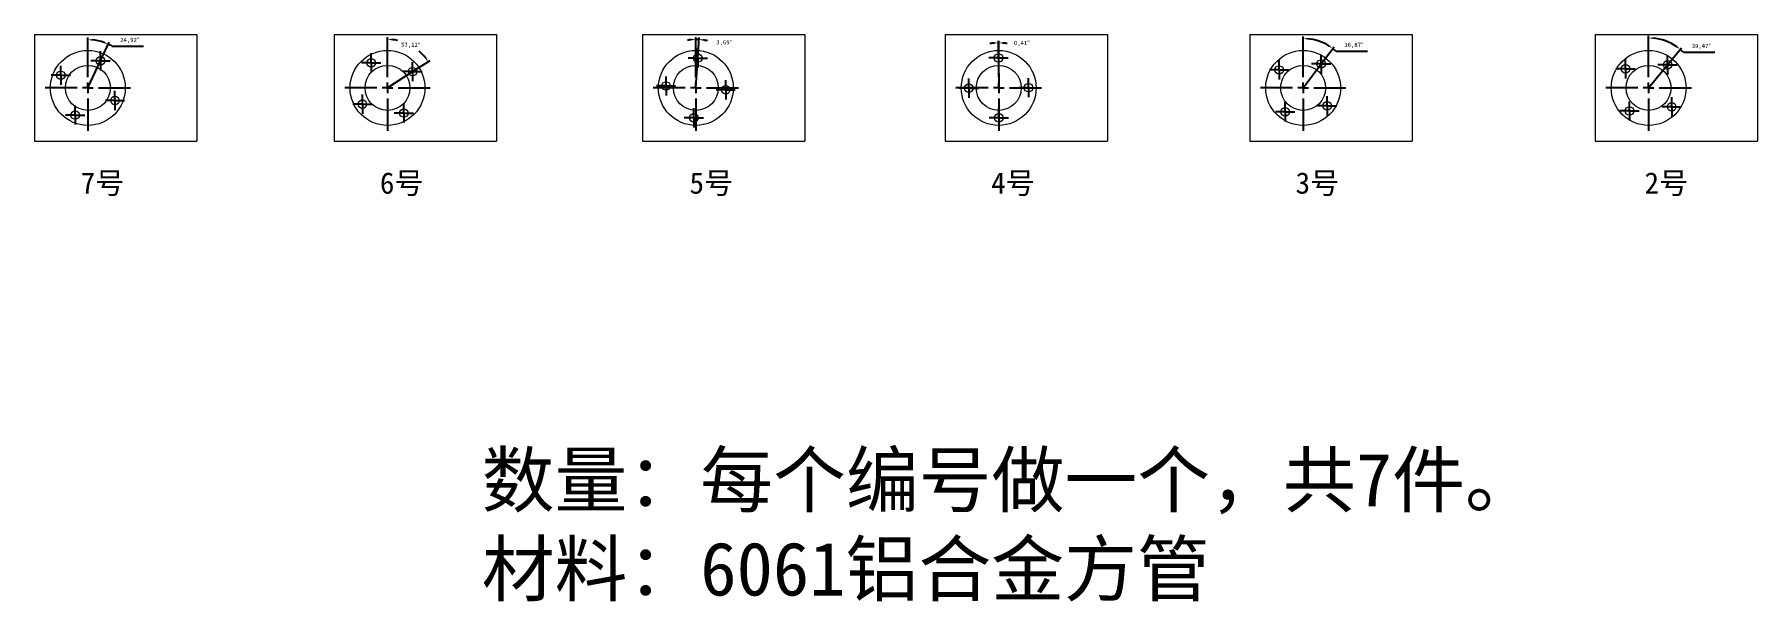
# Model space of a CAD drawing. Header units: millimetres. Extents: x -757 to 398, y 497 to 773.
# Drawn here: x -757 to 50, y 497 to 762 of the extents above; entities that cross this region are included whole.
import ezdxf

# ---------------------------------------------------------------- set-up
doc = ezdxf.new("R2010")
doc.units = ezdxf.units.MM
doc.header["$PDSIZE"] = -1
doc.layers.add('10', color=7, linetype='Continuous')
doc.dimstyles.new('ISO-25', dxfattribs={"dimtxt": 2.5, "dimasz": 2.5, "dimexe": 1.25, "dimexo": 0.625, "dimtad": 1, "dimtxsty": 'Standard', "dimcen": 2.5, "dimadec": 0, "dimazin": 0, "dimtfac": 1, "dimtmove": 0, "dimatfit": 3, "dimfxl": 1, "dimarcsym": 0})

msp = doc.modelspace()

# ---------------------------------------------------------------- texts
at = {"attachment_point": 1}
for s, width, heights, insert, char_height in [('\\A1;{\\fSimSun|b0|i0|c134|p2;7号}', 27.51352, [17.7], (-735.376, 697.812), 10), ('\\A1;{\\fSimSun|b0|i0|c134|p2;6号}', 27.51352, [17.7], (-595.318, 697.812), 10), ('\\A1;{\\fSimSun|b0|i0|c134|p2;5号}', 27.51352, [17.7], (-450.388, 697.812), 10), ('\\A1;{\\fSimSun|b0|i0|c134|p2;4号}', 27.51352, [17.7], (-309.183, 697.812), 10), ('\\A1;{\\fSimSun|b0|i0|c134|p2;3号}', 27.51352, [17.7], (-166.667, 697.812), 10), ('\\A1;{\\fSimSun|b0|i0|c134|p2;2号}', 27.51352, [17.7], (-3.317, 697.812), 10), ('\\A1;{\\fSimSun|b0|i0|c134|p2;数量：每个编号做一个，共7件。\\P材料：6061铝合金方管}', 532.63912, [101.573], (-547.65, 566.446), 25)]:
    msp.add_mtext_dynamic_manual_height_columns(s, width=width, gutter_width=17.5, heights=heights, dxfattribs=dict(at, insert=insert, char_height=char_height))

# ---------------------------------------------------------------- blocks, each defined once
blk = doc.blocks.new('SW_CENTERMARKSYMBOL_0')
at = {"layer": '10', "color": 0}
for p, q in [((0, 5), (0, 20.025)), ((-5, 0), (-20.025, 0)), ((0, 0), (-2.5, 0)), ((0, 0), (0, 2.5)), ((0, 0), (0, -2.5)), ((0, 0), (2.5, 0)), ((5, 0), (20.025, 0)), ((0, -5), (0, -20.025))]:
    blk.add_line(p, q, dxfattribs=at)
blk = doc.blocks.new('SW_CENTERMARKSYMBOL_1')
at = {"layer": '10', "color": 0}
for p, q in [((-2.5, 0), (-4.5, 0)), ((0, 0), (-2.5, 0)), ((0, 2.5), (0, 4.5)), ((0, 0), (0, 2.5)), ((0, 0), (0, -2.5)), ((0, 0), (2.5, 0)), ((2.5, 0), (4.5, 0)), ((0, -2.5), (0, -4.5))]:
    blk.add_line(p, q, dxfattribs=at)
blk = doc.blocks.new('SW_CENTERMARKSYMBOL_2')
at = {"layer": '10', "color": 0}
for p, q in [((-2.5, 0), (-4.5, 0)), ((0, 0), (-2.5, 0)), ((0, 2.5), (0, 4.5)), ((0, 0), (0, 2.5)), ((0, 0), (0, -2.5)), ((0, 0), (2.5, 0)), ((2.5, 0), (4.5, 0)), ((0, -2.5), (0, -4.5))]:
    blk.add_line(p, q, dxfattribs=at)
blk = doc.blocks.new('SW_CENTERMARKSYMBOL_3')
at = {"layer": '10', "color": 0}
for p, q in [((-2.5, 0), (-4.5, 0)), ((0, 0), (-2.5, 0)), ((0, 2.5), (0, 4.5)), ((0, 0), (0, 2.5)), ((0, 0), (0, -2.5)), ((0, 0), (2.5, 0)), ((2.5, 0), (4.5, 0)), ((0, -2.5), (0, -4.5))]:
    blk.add_line(p, q, dxfattribs=at)
blk = doc.blocks.new('SW_CENTERMARKSYMBOL_4')
at = {"layer": '10', "color": 0}
for p, q in [((-2.5, 0), (-4.5, 0)), ((0, 0), (-2.5, 0)), ((0, 2.5), (0, 4.5)), ((0, 0), (0, 2.5)), ((0, 0), (0, -2.5)), ((0, 0), (2.5, 0)), ((2.5, 0), (4.5, 0)), ((0, -2.5), (0, -4.5))]:
    blk.add_line(p, q, dxfattribs=at)
blk = doc.blocks.new('SW_CENTERMARKSYMBOL_5')
at = {"layer": '10', "color": 0}
for p, q in [((0, 5), (0, 20.025)), ((-5, 0), (-20.025, 0)), ((0, 0), (-2.5, 0)), ((0, 0), (0, 2.5)), ((0, 0), (0, -2.5)), ((0, 0), (2.5, 0)), ((5, 0), (20.025, 0)), ((0, -5), (0, -20.025))]:
    blk.add_line(p, q, dxfattribs=at)
blk = doc.blocks.new('SW_CENTERMARKSYMBOL_6')
at = {"layer": '10', "color": 0}
for p, q in [((-2.5, 0), (-4.5, 0)), ((0, 0), (-2.5, 0)), ((0, 2.5), (0, 4.5)), ((0, 0), (0, 2.5)), ((0, 0), (0, -2.5)), ((0, 0), (2.5, 0)), ((2.5, 0), (4.5, 0)), ((0, -2.5), (0, -4.5))]:
    blk.add_line(p, q, dxfattribs=at)
blk = doc.blocks.new('SW_CENTERMARKSYMBOL_7')
at = {"layer": '10', "color": 0}
for p, q in [((-2.5, 0), (-4.5, 0)), ((0, 0), (-2.5, 0)), ((0, 2.5), (0, 4.5)), ((0, 0), (0, 2.5)), ((0, 0), (0, -2.5)), ((0, 0), (2.5, 0)), ((2.5, 0), (4.5, 0)), ((0, -2.5), (0, -4.5))]:
    blk.add_line(p, q, dxfattribs=at)
blk = doc.blocks.new('SW_CENTERMARKSYMBOL_8')
at = {"layer": '10', "color": 0}
for p, q in [((-2.5, 0), (-4.5, 0)), ((0, 0), (-2.5, 0)), ((0, 2.5), (0, 4.5)), ((0, 0), (0, 2.5)), ((0, 0), (0, -2.5)), ((0, 0), (2.5, 0)), ((2.5, 0), (4.5, 0)), ((0, -2.5), (0, -4.5))]:
    blk.add_line(p, q, dxfattribs=at)
blk = doc.blocks.new('SW_CENTERMARKSYMBOL_9')
at = {"layer": '10', "color": 0}
for p, q in [((-2.5, 0), (-4.5, 0)), ((0, 0), (-2.5, 0)), ((0, 2.5), (0, 4.5)), ((0, 0), (0, 2.5)), ((0, 0), (0, -2.5)), ((0, 0), (2.5, 0)), ((2.5, 0), (4.5, 0)), ((0, -2.5), (0, -4.5))]:
    blk.add_line(p, q, dxfattribs=at)
blk = doc.blocks.new('*D42')
at = {"color": 3, "lineweight": -2, "transparency": 16777216}
for p, q in [((-732.02, 757.35), (-732.02, 760.86)), ((-726.12, 750.02), (-722.1, 758.67)), ((-720.74, 756.84), (-706.03, 756.84))]:
    blk.add_line(p, q, dxfattribs=at)
for start, end in [(70.16064, 84.91454), (59.98973, 65.07519)]:
    blk.add_arc((-732.02, 737.32), 22.54, start, end, dxfattribs=at)
at = {"color": 3, "transparency": 16777216}
for points in [[(-730.03, 759.44), (-730, 760.11), (-732.02, 759.86)], [(-724.24, 758.83), (-724.49, 758.21), (-722.52, 757.76)]]:
    blk.add_solid(points, dxfattribs=at)
at = {"layer": 'Defpoints', "color": 0, "transparency": 16777216}
for p in [(-728.76, 759.62), (-732.02, 757.35), (-732.02, 742.32), (-726.12, 750.02), (-732.02, 737.32)]:
    blk.add_point(p, dxfattribs=at)
at = {"color": 3, "transparency": 16777216, "insert": (-712.39, 759.53), "char_height": 2, "attachment_point": 5}
blk.add_mtext('24,92°', dxfattribs=at)
blk = doc.blocks.new('*D34')
at = {"color": 3, "lineweight": -2, "transparency": 16777216}
for p, q in [((-163.12, 757.35), (-163.12, 761.41)), ((-154.72, 748.52), (-148.67, 756.59)), ((-147.72, 754.52), (-133.01, 754.52))]:
    blk.add_line(p, q, dxfattribs=at)
for start, end in [(58.09546, 85.03464), (48.16475, 53.1301)]:
    blk.add_arc((-163.12, 737.32), 23.09, start, end, dxfattribs=at)
at = {"color": 3, "transparency": 16777216}
for points in [[(-161.13, 759.99), (-161.11, 760.65), (-163.12, 760.41)], [(-150.73, 757.19), (-151.11, 756.64), (-149.27, 755.79)]]:
    blk.add_solid(points, dxfattribs=at)
at = {"layer": 'Defpoints', "color": 0, "transparency": 16777216}
for p in [(-158.2, 759.88), (-163.12, 757.35), (-163.12, 742.32), (-154.72, 748.52), (-163.12, 737.32)]:
    blk.add_point(p, dxfattribs=at)
at = {"color": 3, "transparency": 16777216, "insert": (-139.36, 757.21), "char_height": 2, "attachment_point": 5}
blk.add_mtext('36,87°', dxfattribs=at)
blk = doc.blocks.new('*D38')
at = {"color": 3, "lineweight": -2, "transparency": 16777216}
for p, q in [((-305.74, 751.32), (-305.8, 759.42)), ((-305.64, 757.35), (-305.64, 759.42))]:
    blk.add_line(p, q, dxfattribs=at)
for start, end in [(95.84243, 101.27559), (90, 90.40926), (79.13367, 84.56683)]:
    blk.add_arc((-305.64, 737.32), 21.1, start, end, dxfattribs=at)
at = {"color": 3, "transparency": 16777216}
for points in [[(-307.8, 758.64), (-307.77, 757.98), (-305.79, 758.42)], [(-303.66, 757.99), (-303.62, 758.66), (-305.64, 758.42)]]:
    blk.add_solid(points, dxfattribs=at)
at = {"layer": 'Defpoints', "color": 0, "transparency": 16777216}
for p in [(-305.74, 758.42), (-305.74, 751.32), (-305.64, 757.35), (-305.64, 742.32), (-305.64, 737.32)]:
    blk.add_point(p, dxfattribs=at)
at = {"color": 3, "transparency": 16777216, "insert": (-294.82, 758.13), "char_height": 2, "attachment_point": 5}
blk.add_mtext('0,41°', dxfattribs=at)
blk = doc.blocks.new('*D40')
at = {"color": 3, "lineweight": -2, "transparency": 16777216}
for p, q in [((-447.41, 757.35), (-447.41, 761)), ((-446.51, 751.29), (-445.89, 760.95))]:
    blk.add_line(p, q, dxfattribs=at)
for start, end in [(95.05345, 100.1069), (86.31416, 90), (76.20726, 81.26071)]:
    blk.add_arc((-447.41, 737.32), 22.68, start, end, dxfattribs=at)
at = {"color": 3, "transparency": 16777216}
for points in [[(-449.42, 760.25), (-449.39, 759.58), (-447.41, 760)], [(-444, 759.41), (-443.93, 760.07), (-445.95, 759.96)]]:
    blk.add_solid(points, dxfattribs=at)
at = {"layer": 'Defpoints', "color": 0, "transparency": 16777216}
for p in [(-446.92, 760), (-447.41, 757.35), (-446.51, 751.29), (-447.41, 742.32), (-447.41, 737.32)]:
    blk.add_point(p, dxfattribs=at)
at = {"color": 3, "transparency": 16777216, "insert": (-434.16, 758.42), "char_height": 2, "attachment_point": 5}
blk.add_mtext('3,69°', dxfattribs=at)
blk = doc.blocks.new('*D41')
at = {"color": 3, "lineweight": -2, "transparency": 16777216}
for p, q in [((-591.75, 757.35), (-591.75, 761.01)), ((-579.99, 744.92), (-571.85, 750.18))]:
    blk.add_line(p, q, dxfattribs=at)
for start, end in [(77.72449, 84.94829), (37.93006, 49.44057)]:
    blk.add_arc((-591.75, 737.32), 22.69, start, end, dxfattribs=at)
at = {"color": 3, "transparency": 16777216}
for points in [[(-589.77, 759.59), (-589.74, 760.26), (-591.75, 760.01)], [(-573.58, 751.46), (-574.12, 751.08), (-572.69, 749.64)]]:
    blk.add_solid(points, dxfattribs=at)
at = {"layer": 'Defpoints', "color": 0, "transparency": 16777216}
for p in [(-591.75, 757.35), (-577.76, 755.18), (-591.75, 742.32), (-579.99, 744.92), (-591.75, 737.32)]:
    blk.add_point(p, dxfattribs=at)
at = {"color": 3, "transparency": 16777216, "insert": (-580.9, 757.25), "char_height": 2, "attachment_point": 5}
blk.add_mtext('57,12°', dxfattribs=at)
blk = doc.blocks.new('*D33')
at = {"color": 3, "lineweight": -2, "transparency": 16777216}
for p, q in [((-1.41, 757.35), (-1.41, 761.67)), ((7.49, 748.13), (14.07, 756.12)), ((14.92, 754.01), (29.64, 754.01))]:
    blk.add_line(p, q, dxfattribs=at)
for start, end in [(55.43638, 85.09064), (45.61766, 50.52702)]:
    blk.add_arc((-1.41, 737.32), 23.35, start, end, dxfattribs=at)
at = {"color": 3, "transparency": 16777216}
for points in [[(0.58, 760.25), (0.6, 760.92), (-1.41, 760.67)], [(12.04, 756.81), (11.64, 756.28), (13.43, 755.34)]]:
    blk.add_solid(points, dxfattribs=at)
at = {"layer": 'Defpoints', "color": 0, "transparency": 16777216}
for p in [(3.91, 760.06), (-1.41, 757.35), (-1.41, 742.32), (7.49, 748.13), (-1.41, 737.32)]:
    blk.add_point(p, dxfattribs=at)
at = {"color": 3, "transparency": 16777216, "insert": (23.28, 756.7), "char_height": 2, "attachment_point": 5}
blk.add_mtext('39,47°', dxfattribs=at)

# ---------------------------------------------------------------- dimensions: what is measured, and where the dimension line sits
for base, line1, line2, picture, middle in [((-728.76, 759.624), ((-732.017, 737.32), (-726.117, 750.016)), ((-732.017, 742.32), (-732.017, 757.345)), '*D42', (-712.386, 759.53)), ((-577.755, 755.181), ((-591.751, 737.32), (-579.993, 744.92)), ((-591.751, 742.32), (-591.751, 757.345)), '*D41', (-580.902, 757.25)), ((-158.204, 759.877), ((-163.118, 737.32), (-154.718, 748.52)), ((-163.118, 742.32), (-163.118, 757.345)), '*D34', (-139.363, 757.211)), ((3.906, 760.056), ((-1.409, 737.32), (7.491, 748.127)), ((-1.409, 742.32), (-1.409, 757.345)), '*D33', (23.28, 756.698))]:
    dim = msp.add_angular_dim_2l(base=base, line1=line1, line2=line2, dimstyle='ISO-25', override={"dimtxt": 2, "dimasz": 2, "dimexe": 1, "dimexo": 0, "dimgap": 1.524, "dimtih": 1, "dimtoh": 1, "dimzin": 0, "dimclrd": 3, "dimclre": 3, "dimclrt": 3, "dimadec": 2, "dimtzin": 0})
    dim.commit()
    dim.dimension.update_dxf_attribs({"geometry": picture, "text_midpoint": middle})
for base, line1, line2, picture, middle in [((-446.923, 759.998), ((-447.409, 737.32), (-446.509, 751.291)), ((-447.409, 742.32), (-447.409, 757.345)), '*D40', (-434.16, 755.732)), ((-305.739, 758.419), ((-305.639, 742.32), (-305.639, 757.345)), ((-305.739, 751.32), (-305.639, 737.32)), '*D38', (-294.822, 755.436))]:
    dim = msp.add_angular_dim_2l(base=base, line1=line1, line2=line2, dimstyle='ISO-25', override={"dimtxt": 2, "dimasz": 2, "dimexe": 1, "dimexo": 0, "dimgap": 1.524, "dimtih": 1, "dimtoh": 1, "dimzin": 0, "dimclrd": 3, "dimclre": 3, "dimclrt": 3, "dimadec": 2, "dimtzin": 0})
    dim.commit()
    dim.dimension.update_dxf_attribs({"geometry": picture, "text_midpoint": middle, "dimtype": 162})

# ---------------------------------------------------------------- linework, layer by layer
at = {"color": 7, "linetype": 'Continuous', "lineweight": 15}
for p, q in [((-757.017, 762.32), (-757.017, 712.32)), ((-757.017, 762.32), (-681.017, 762.32)), ((-681.017, 762.32), (-681.017, 712.32)), ((-616.751, 762.32), (-616.751, 712.32)), ((-616.751, 762.32), (-540.751, 762.32)), ((-540.751, 762.32), (-540.751, 712.32)), ((-472.409, 762.32), (-472.409, 712.32)), ((-472.409, 762.32), (-396.409, 762.32)), ((-396.409, 762.32), (-396.409, 712.32)), ((-330.639, 762.32), (-330.639, 712.32)), ((-330.639, 762.32), (-254.639, 762.32)), ((-254.639, 762.32), (-254.639, 712.32)), ((-188.118, 762.32), (-188.118, 712.32)), ((-188.118, 762.32), (-112.118, 762.32)), ((-112.118, 762.32), (-112.118, 712.32)), ((-26.409, 762.32), (-26.409, 712.32)), ((-26.409, 762.32), (49.591, 762.32)), ((49.591, 762.32), (49.591, 712.32)), ((-757.017, 712.32), (-681.017, 712.32)), ((-616.751, 712.32), (-540.751, 712.32)), ((-472.409, 712.32), (-396.409, 712.32)), ((-330.639, 712.32), (-254.639, 712.32)), ((-188.118, 712.32), (-112.118, 712.32)), ((-26.409, 712.32), (49.591, 712.32))]:
    msp.add_line(p, q, dxfattribs=at)
at = {"color": 40, "true_color": 0xf8d731}
for p, q in [((-447.409, 737.32), (-446.509, 751.291)), ((-305.739, 751.32), (-305.639, 737.32)), ((-732.017, 737.32), (-726.117, 750.016)), ((-591.751, 737.32), (-579.993, 744.92)), ((-163.118, 737.32), (-154.718, 748.52)), ((-1.409, 737.32), (7.491, 748.127))]:
    msp.add_line(p, q, dxfattribs=at)
at = {"color": 7, "linetype": 'Continuous', "lineweight": 15}
for centre, radius in [((-732.017, 737.32), 17.525), ((-726.117, 750.016), 2), ((-591.751, 737.32), 17.525), ((-599.351, 749.078), 2), ((-447.409, 737.32), 17.525), ((-446.509, 751.291), 2), ((-305.639, 737.32), 17.525), ((-305.739, 751.32), 2), ((-163.118, 737.32), 17.525), ((-154.718, 748.52), 2), ((-1.409, 737.32), 17.525), ((-744.714, 743.22), 2), ((-732.017, 737.32), 10.525), ((-591.751, 737.32), 10.525), ((-579.993, 744.92), 2), ((-447.409, 737.32), 10.525), ((-305.639, 737.32), 10.525), ((-174.318, 745.72), 2), ((-163.118, 737.32), 10.525), ((-12.216, 746.22), 2), ((-1.409, 737.32), 10.525), ((7.491, 748.127), 2), ((-461.38, 738.22), 2), ((-433.438, 736.42), 2), ((-319.638, 737.22), 2), ((-291.639, 737.42), 2), ((-737.917, 724.624), 2), ((-719.321, 731.42), 2), ((-603.508, 729.72), 2), ((-584.151, 725.563), 2), ((-171.518, 726.12), 2), ((-151.918, 728.92), 2), ((-10.309, 726.513), 2), ((9.398, 728.42), 2), ((-448.309, 723.349), 2), ((-305.539, 723.321), 2)]:
    msp.add_circle(centre, radius, dxfattribs=at)

# ---------------------------------------------------------------- block references
at = {"layer": '10', "color": 242, "true_color": 0xcd2027}
for name, p in [('SW_CENTERMARKSYMBOL_0', (-732.017, 737.32)), ('SW_CENTERMARKSYMBOL_5', (-732.017, 737.32)), ('SW_CENTERMARKSYMBOL_4', (-726.117, 750.016)), ('SW_CENTERMARKSYMBOL_9', (-726.117, 750.016)), ('SW_CENTERMARKSYMBOL_0', (-591.751, 737.32)), ('SW_CENTERMARKSYMBOL_5', (-591.751, 737.32)), ('SW_CENTERMARKSYMBOL_1', (-599.351, 749.078)), ('SW_CENTERMARKSYMBOL_6', (-599.351, 749.078)), ('SW_CENTERMARKSYMBOL_0', (-447.409, 737.32)), ('SW_CENTERMARKSYMBOL_5', (-447.409, 737.32)), ('SW_CENTERMARKSYMBOL_4', (-446.509, 751.291)), ('SW_CENTERMARKSYMBOL_9', (-446.509, 751.291)), ('SW_CENTERMARKSYMBOL_0', (-305.639, 737.32)), ('SW_CENTERMARKSYMBOL_5', (-305.639, 737.32)), ('SW_CENTERMARKSYMBOL_4', (-305.739, 751.32)), ('SW_CENTERMARKSYMBOL_9', (-305.739, 751.32)), ('SW_CENTERMARKSYMBOL_0', (-163.118, 737.32)), ('SW_CENTERMARKSYMBOL_5', (-163.118, 737.32)), ('SW_CENTERMARKSYMBOL_1', (-174.318, 745.72)), ('SW_CENTERMARKSYMBOL_6', (-174.318, 745.72)), ('SW_CENTERMARKSYMBOL_4', (-154.718, 748.52)), ('SW_CENTERMARKSYMBOL_9', (-154.718, 748.52)), ('SW_CENTERMARKSYMBOL_0', (-1.409, 737.32)), ('SW_CENTERMARKSYMBOL_5', (-1.409, 737.32)), ('SW_CENTERMARKSYMBOL_1', (-12.216, 746.22)), ('SW_CENTERMARKSYMBOL_6', (-12.216, 746.22)), ('SW_CENTERMARKSYMBOL_4', (7.491, 748.127)), ('SW_CENTERMARKSYMBOL_9', (7.491, 748.127)), ('SW_CENTERMARKSYMBOL_1', (-744.714, 743.22)), ('SW_CENTERMARKSYMBOL_6', (-744.714, 743.22)), ('SW_CENTERMARKSYMBOL_4', (-579.993, 744.92)), ('SW_CENTERMARKSYMBOL_9', (-579.993, 744.92)), ('SW_CENTERMARKSYMBOL_1', (-461.38, 738.22)), ('SW_CENTERMARKSYMBOL_6', (-461.38, 738.22)), ('SW_CENTERMARKSYMBOL_3', (-719.321, 731.42)), ('SW_CENTERMARKSYMBOL_8', (-719.321, 731.42)), ('SW_CENTERMARKSYMBOL_2', (-603.508, 729.72)), ('SW_CENTERMARKSYMBOL_7', (-603.508, 729.72)), ('SW_CENTERMARKSYMBOL_3', (-433.438, 736.42)), ('SW_CENTERMARKSYMBOL_8', (-433.438, 736.42)), ('SW_CENTERMARKSYMBOL_1', (-319.638, 737.22)), ('SW_CENTERMARKSYMBOL_6', (-319.638, 737.22)), ('SW_CENTERMARKSYMBOL_3', (-291.639, 737.42)), ('SW_CENTERMARKSYMBOL_8', (-291.639, 737.42)), ('SW_CENTERMARKSYMBOL_2', (-737.917, 724.624)), ('SW_CENTERMARKSYMBOL_7', (-737.917, 724.624)), ('SW_CENTERMARKSYMBOL_3', (-584.151, 725.563)), ('SW_CENTERMARKSYMBOL_8', (-584.151, 725.563)), ('SW_CENTERMARKSYMBOL_2', (-448.309, 723.349)), ('SW_CENTERMARKSYMBOL_7', (-448.309, 723.349)), ('SW_CENTERMARKSYMBOL_2', (-305.539, 723.321)), ('SW_CENTERMARKSYMBOL_7', (-305.539, 723.321)), ('SW_CENTERMARKSYMBOL_2', (-171.518, 726.12)), ('SW_CENTERMARKSYMBOL_7', (-171.518, 726.12)), ('SW_CENTERMARKSYMBOL_3', (-151.918, 728.92)), ('SW_CENTERMARKSYMBOL_8', (-151.918, 728.92)), ('SW_CENTERMARKSYMBOL_2', (-10.309, 726.513)), ('SW_CENTERMARKSYMBOL_7', (-10.309, 726.513)), ('SW_CENTERMARKSYMBOL_3', (9.398, 728.42)), ('SW_CENTERMARKSYMBOL_8', (9.398, 728.42))]:
    msp.add_blockref(name, p, dxfattribs=at)

msp.set_redraw_order([(e.dxf.handle, doc.entitydb.next_handle()) for e in msp.query("TEXT MTEXT ATTDEF DIMENSION ARC_DIMENSION")])  # texts and dimensions are drawn at this point

doc.saveas('drawing.dxf')
